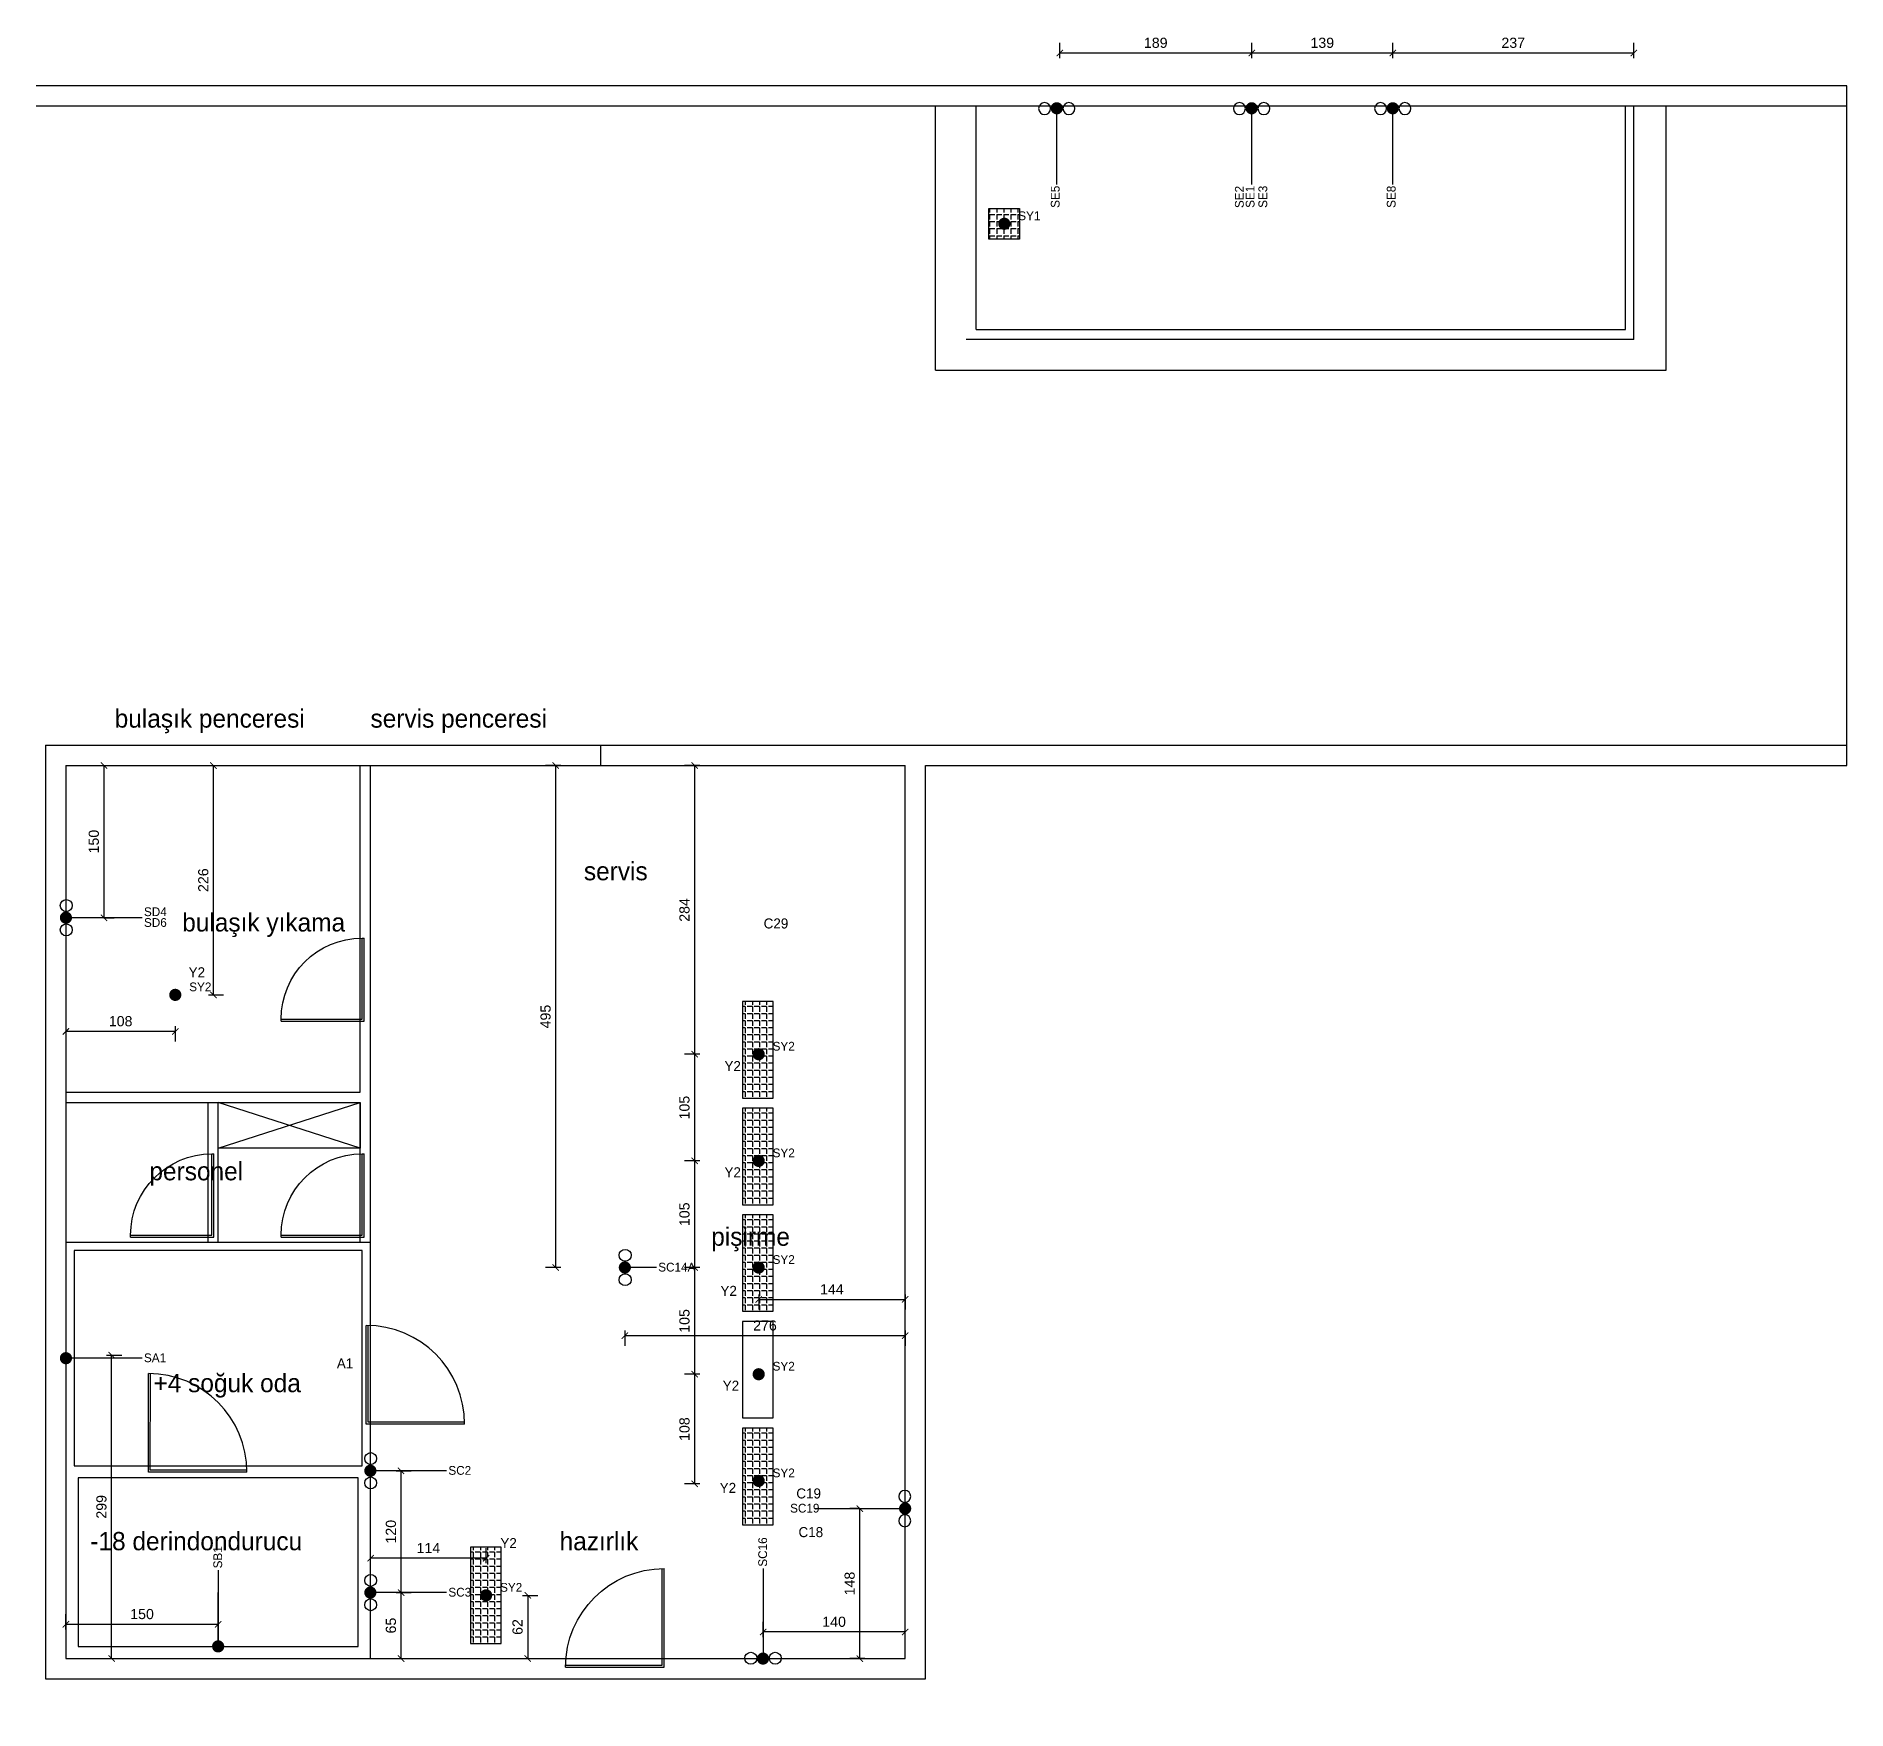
# Model space of a CAD drawing. Header units: centimetres. Extents: x 17223 to 23915, y 3231 to 4899.
# Drawn here: x 22131 to 23915, y 3249 to 4899 of the extents above; entities that cross this region are included whole.
import ezdxf

# ---------------------------------------------------------------- set-up
doc = ezdxf.new("R2010")
doc.units = ezdxf.units.CM
doc.header["$MEASUREMENT"] = 0
doc.linetypes.add('DASHDOT', pattern=[25.4, 12.7, -6.35, 0, -6.35])
for name, color, linetype in [('kapı ABD', 55, 'Continuous'), ('S2000-019 Su Tes İşaretler', 5, 'Continuous'), ('SIH', 4, 'Continuous'), ('SU', 152, 'Continuous'), ('wall', 4, 'Continuous')]:
    doc.layers.add(name, color=color, linetype=linetype)
doc.styles.add('AUTOBAN', font='')
doc.styles.add('TAKSİM', font='GOTHIC.TTF', dxfattribs={"height": 20})
doc.styles.get('AUTOBAN').set_extended_font_data('Helvetica Normal Tr')
doc.dimstyles.new('AUTO_DIM_1-50', dxfattribs={"dimtxt": 10, "dimasz": 6.25, "dimexe": 10, "dimexo": 10, "dimgap": 5, "dimtad": 1, "dimdec": 1, "dimdsep": 46, "dimtxsty": 'AUTOBAN', "dimblk": 'ARCHTICK', "dimcen": 5, "dimclrd": 256, "dimclre": 256, "dimclrt": 256, "dimadec": 0, "dimazin": 0, "dimtfac": 1, "dimtdec": 1, "dimtix": 1, "dimtofl": 0, "dimtmove": 1, "dimatfit": 3, "dimfxl": 1, "dimtolj": 1, "dimtzin": 0, "dimlwd": -1, "dimlwe": -1, "dimarcsym": 0})

msp = doc.modelspace()

# ---------------------------------------------------------------- texts
at = {"style": 'TAKSİM'}
for s, height, p in [('bulaşık penceresi', 18, (22207.94, 4217.23)), ('servis penceresi', 18, (22460.05, 4217.23)), ('servis', 18, (22670.35, 4066.82)), ('bulaşık yıkama', 18, (22274.49, 4016.35)), ('C29', 9.9, (22847.5, 4019.32, 0)), ('Y2', 9.9, (22280.8, 3971.21, 0)), ('Y2', 9.9, (22808.88, 3878.79, 0)), ('personel', 18, (22242.16, 3771.16)), ('Y2', 9.9, (22808.88, 3774.12, 0)), ('pişirme', 18, (22795.82, 3706.66)), ('Y2', 9.9, (22804.9, 3657.26, 0)), ('A1', 9.9, (22426.85, 3585.81, 0)), ('+4 soğuk oda', 18, (22246.2, 3562.39)), ('Y2', 9.9, (22807.15, 3563.8, 0)), ('Y2', 9.9, (22804.16, 3463.14, 0)), ('C19', 9.9, (22879.7, 3457.65, 0)), ('C18', 9.9, (22881.84, 3419.55, 0)), ('-18 derindondurucu', 18, (22183.95, 3406.63)), ('Y2', 9.9, (22588.03, 3408.69, 0)), ('hazırlık', 18, (22646.41, 3406.63))]:
    msp.add_text(s, height=height, dxfattribs=at).set_placement(p)
at = {"layer": 'SU', "style": 'TAKSİM'}
for s, p in [('SE5', (23139.15, 4729.4)), ('SE2', (23320.59, 4729.19)), ('SE1', (23331.2, 4729.4)), ('SE3', (23343.74, 4729.4)), ('SE8', (23470.25, 4729.4)), ('SB1', (22313.83, 3388.77)), ('SC16', (22850.83, 3390.44))]:
    msp.add_text(s, height=8.64, rotation=90, dxfattribs=at).set_placement(p)
for s, p in [('SY1', (23098.42, 4717.27)), ('SD4', (22236.8, 4031.49)), ('SD6', (22236.8, 4020.88)), ('SY2', (22281.4, 3957.46)), ('SY2', (22856.32, 3898.96)), ('SY2', (22856.32, 3793.85)), ('SY2', (22856.32, 3688.75)), ('SC14A', (22743.62, 3681.28)), ('SA1', (22236.8, 3591.96)), ('SY2', (22856.32, 3583.64)), ('SC2', (22536.8, 3480.99)), ('SY2', (22856.32, 3478.53)), ('SC19', (22873.55, 3443.76)), ('SY2', (22587.74, 3365.75)), ('SC3', (22536.8, 3360.96))]:
    msp.add_text(s, height=8.64, dxfattribs=at).set_placement(p)

# ---------------------------------------------------------------- blocks, each defined once
blk = doc.blocks.new('A$C7E7D3E18')
at = {"layer": 'SIH', "linetype": 'Continuous', "const_width": 6}
blk.add_lwpolyline([(3, 6, 1), (9, 6, 1)], format="xyb", close=True, dxfattribs=at)
blk = doc.blocks.new('A$C6E87713E')
at = {"layer": 'S2000-019 Su Tes İşaretler'}
for centre in [(5.9, 6.3), (29.9, 6.3)]:
    blk.add_circle(centre, 5.89, dxfattribs=at)
blk.add_blockref('A$C7E7D3E18', (11.9, 0))
blk = doc.blocks.new('_ArchTick')
at = {"color": 0, "linetype": 'ByBlock', "const_width": 0.15}
blk.add_lwpolyline([(-0.5, -0.5), (0.5, 0.5)], dxfattribs=at)
blk = doc.blocks.new('*D297')
at = {"transparency": 16777216}
for p, q in [((23467.5, 4877), (23467.5, 4892)), ((23704.9, 4877), (23704.9, 4892)), ((23704.9, 4882), (23467.5, 4882))]:
    blk.add_line(p, q, dxfattribs=at)
at = {"layer": 'Defpoints', "color": 0, "transparency": 16777216}
for p in [(23467.5, 4882), (23467.5, 4827.5), (23704.9, 4829.5)]:
    blk.add_point(p, dxfattribs=at)
at = {"transparency": 16777216, "xscale": 6.25, "yscale": 6.25, "zscale": 6.25, "rotation": 180}
blk.add_blockref('_ArchTick', (23467.5, 4882), dxfattribs=at)
at = {"transparency": 16777216, "xscale": 6.25, "yscale": 6.25, "zscale": 6.25}
blk.add_blockref('_ArchTick', (23704.9, 4882), dxfattribs=at)
at = {"transparency": 16777216, "insert": (23586.2, 4892), "char_height": 10, "attachment_point": 5, "style": 'AUTOBAN'}
blk.add_mtext('\\A1;237', dxfattribs=at)
blk = doc.blocks.new('*D298')
at = {"transparency": 16777216}
for p, q in [((23328.5, 4877), (23328.5, 4892)), ((23467.5, 4877), (23467.5, 4892)), ((23467.5, 4882), (23328.5, 4882))]:
    blk.add_line(p, q, dxfattribs=at)
at = {"layer": 'Defpoints', "color": 0, "transparency": 16777216}
for p in [(23328.5, 4882), (23328.5, 4827.5), (23467.5, 4827.5)]:
    blk.add_point(p, dxfattribs=at)
at = {"transparency": 16777216, "xscale": 6.25, "yscale": 6.25, "zscale": 6.25, "rotation": 180}
blk.add_blockref('_ArchTick', (23328.5, 4882), dxfattribs=at)
at = {"transparency": 16777216, "xscale": 6.25, "yscale": 6.25, "zscale": 6.25}
blk.add_blockref('_ArchTick', (23467.5, 4882), dxfattribs=at)
at = {"transparency": 16777216, "insert": (23398, 4892), "char_height": 10, "attachment_point": 5, "style": 'AUTOBAN'}
blk.add_mtext('\\A1;139', dxfattribs=at)
blk = doc.blocks.new('*D299')
at = {"transparency": 16777216}
for p, q in [((23139.4, 4877), (23139.4, 4892)), ((23328.5, 4877), (23328.5, 4892)), ((23328.5, 4882), (23139.4, 4882))]:
    blk.add_line(p, q, dxfattribs=at)
at = {"layer": 'Defpoints', "color": 0, "transparency": 16777216}
for p in [(23139.4, 4882), (23139.4, 4827.5), (23328.5, 4827.5)]:
    blk.add_point(p, dxfattribs=at)
at = {"transparency": 16777216, "xscale": 6.25, "yscale": 6.25, "zscale": 6.25, "rotation": 180}
blk.add_blockref('_ArchTick', (23139.4, 4882), dxfattribs=at)
at = {"transparency": 16777216, "xscale": 6.25, "yscale": 6.25, "zscale": 6.25}
blk.add_blockref('_ArchTick', (23328.5, 4882), dxfattribs=at)
at = {"transparency": 16777216, "insert": (23233.9, 4892), "char_height": 10, "attachment_point": 5, "style": 'AUTOBAN'}
blk.add_mtext('\\A1;189', dxfattribs=at)
blk = doc.blocks.new('ertye')
at = {"color": 7}
for points in [[(5346.8, 6525.2), (5429.2, 6477.7), (5381.6, 6395.3)], [(5347.8, 6526.9), (5431.8, 6478.4), (5383.3, 6394.3)]]:
    blk.add_lwpolyline(points, dxfattribs=at)
blk.add_arc((5431.8, 6478.4), 97.1, 150, 240, dxfattribs=at)
blk = doc.blocks.new('wery5y')
blk.add_line((4066.8, 1057.7), (4067.5, 1059.5))
at = {"layer": 'kapı ABD', "color": 7}
for points in [[(3990.2, 1086.8), (4019.2, 1163.4)], [(4067.5, 1059.5), (3992.7, 1087.9), (4021.1, 1162.7)], [(4021.1, 1162.7), (4019.2, 1163.4)], [(4066.8, 1057.7), (3990.2, 1086.8)]]:
    blk.add_lwpolyline(points, dxfattribs=at)
blk.add_arc((3992.7, 1087.9), 80, 339.2123, 69.2123, dxfattribs=at)
blk = doc.blocks.new('*D322')
at = {"transparency": 16777216}
for p, q in [((22192.4, 4179.9), (22207.4, 4179.9)), ((22197.4, 4179.9), (22197.4, 4029.9)), ((22197.4, 4029.9), (22207.4, 4029.9))]:
    blk.add_line(p, q, dxfattribs=at)
at = {"layer": 'Defpoints', "color": 0, "transparency": 16777216}
for p in [(22159.9, 4179.9), (22197.4, 4029.9), (22197.4, 4029.9)]:
    blk.add_point(p, dxfattribs=at)
at = {"transparency": 16777216, "xscale": 6.25, "yscale": 6.25, "zscale": 6.25}
for p, rotation in [((22197.4, 4179.9), 90), ((22197.4, 4029.9), 270)]:
    blk.add_blockref('_ArchTick', p, dxfattribs=dict(at, rotation=rotation))
at = {"transparency": 16777216, "insert": (22187.4, 4104.9), "char_height": 10, "attachment_point": 5, "rotation": 90, "style": 'AUTOBAN'}
blk.add_mtext('\\A1;150', dxfattribs=at)
blk = doc.blocks.new('*D323')
at = {"transparency": 16777216}
for p, q in [((22199.9, 3598.9), (22214.9, 3598.9)), ((22204.9, 3299.9), (22204.9, 3598.9)), ((22199.9, 3299.9), (22214.9, 3299.9))]:
    blk.add_line(p, q, dxfattribs=at)
at = {"layer": 'Defpoints', "color": 0, "transparency": 16777216}
for p in [(22159.9, 3598.9), (22204.9, 3598.9), (22159.9, 3299.9)]:
    blk.add_point(p, dxfattribs=at)
at = {"transparency": 16777216, "xscale": 6.25, "yscale": 6.25, "zscale": 6.25}
for p, rotation in [((22204.9, 3598.9), 90), ((22204.9, 3299.9), 270)]:
    blk.add_blockref('_ArchTick', p, dxfattribs=dict(at, rotation=rotation))
at = {"transparency": 16777216, "insert": (22194.9, 3449.4), "char_height": 10, "attachment_point": 5, "rotation": 90, "style": 'AUTOBAN'}
blk.add_mtext('\\A1;299', dxfattribs=at)
blk = doc.blocks.new('*D324')
at = {"transparency": 16777216}
for p, q in [((22159.9, 3328.7), (22159.9, 3343.7)), ((22309.9, 3328.7), (22309.9, 3343.7)), ((22159.9, 3333.7), (22309.9, 3333.7))]:
    blk.add_line(p, q, dxfattribs=at)
at = {"layer": 'Defpoints', "color": 0, "transparency": 16777216}
for p in [(22309.9, 3333.7), (22309.9, 3308.9), (22159.9, 3299.9)]:
    blk.add_point(p, dxfattribs=at)
at = {"transparency": 16777216, "xscale": 6.25, "yscale": 6.25, "zscale": 6.25, "rotation": 180}
blk.add_blockref('_ArchTick', (22159.9, 3333.7), dxfattribs=at)
at = {"transparency": 16777216, "xscale": 6.25, "yscale": 6.25, "zscale": 6.25}
blk.add_blockref('_ArchTick', (22309.9, 3333.7), dxfattribs=at)
at = {"transparency": 16777216, "insert": (22234.9, 3343.7), "char_height": 10, "attachment_point": 5, "style": 'AUTOBAN'}
blk.add_mtext('\\A1;150', dxfattribs=at)
blk = doc.blocks.new('*D325')
at = {"transparency": 16777216}
for p, q in [((22485.2, 3364.9), (22500.2, 3364.9)), ((22490.2, 3299.9), (22490.2, 3364.9)), ((22485.2, 3299.9), (22500.2, 3299.9))]:
    blk.add_line(p, q, dxfattribs=at)
at = {"layer": 'Defpoints', "color": 0, "transparency": 16777216}
for p in [(22462.9, 3364.9), (22490.2, 3364.9), (22459.9, 3299.9)]:
    blk.add_point(p, dxfattribs=at)
at = {"transparency": 16777216, "xscale": 6.25, "yscale": 6.25, "zscale": 6.25}
for p, rotation in [((22490.2, 3364.9), 90), ((22490.2, 3299.9), 270)]:
    blk.add_blockref('_ArchTick', p, dxfattribs=dict(at, rotation=rotation))
at = {"transparency": 16777216, "insert": (22480.2, 3332.4), "char_height": 10, "attachment_point": 5, "rotation": 90, "style": 'AUTOBAN'}
blk.add_mtext('\\A1;65', dxfattribs=at)
blk = doc.blocks.new('*D326')
at = {"transparency": 16777216}
for p, q in [((22610, 3362.2), (22625, 3362.2)), ((22615, 3362.2), (22615, 3299.9)), ((22610, 3299.9), (22625, 3299.9))]:
    blk.add_line(p, q, dxfattribs=at)
at = {"layer": 'Defpoints', "color": 0, "transparency": 16777216}
for p in [(22574, 3362.2), (22574, 3299.9), (22615, 3299.9)]:
    blk.add_point(p, dxfattribs=at)
at = {"transparency": 16777216, "xscale": 6.25, "yscale": 6.25, "zscale": 6.25}
for p, rotation in [((22615, 3362.2), 90), ((22615, 3299.9), 270)]:
    blk.add_blockref('_ArchTick', p, dxfattribs=dict(at, rotation=rotation))
at = {"transparency": 16777216, "insert": (22605, 3331), "char_height": 10, "attachment_point": 5, "rotation": 90, "style": 'AUTOBAN'}
blk.add_mtext('\\A1;62', dxfattribs=at)
blk = doc.blocks.new('*D327')
at = {"transparency": 16777216}
for p, q in [((22460.2, 3393.8), (22460.2, 3408.8)), ((22574, 3393.8), (22574, 3408.8)), ((22574, 3398.8), (22460.2, 3398.8))]:
    blk.add_line(p, q, dxfattribs=at)
at = {"layer": 'Defpoints', "color": 0, "transparency": 16777216}
for p in [(22460.2, 3398.8), (22460.2, 3382.8), (22574, 3365.2)]:
    blk.add_point(p, dxfattribs=at)
at = {"transparency": 16777216, "xscale": 6.25, "yscale": 6.25, "zscale": 6.25, "rotation": 180}
blk.add_blockref('_ArchTick', (22460.2, 3398.8), dxfattribs=at)
at = {"transparency": 16777216, "xscale": 6.25, "yscale": 6.25, "zscale": 6.25}
blk.add_blockref('_ArchTick', (22574, 3398.8), dxfattribs=at)
at = {"transparency": 16777216, "insert": (22517.1, 3408.8), "char_height": 10, "attachment_point": 5, "style": 'AUTOBAN'}
blk.add_mtext('\\A1;114', dxfattribs=at)
blk = doc.blocks.new('*D328')
at = {"transparency": 16777216}
for p, q in [((22485.2, 3484.9), (22500.2, 3484.9)), ((22490.2, 3364.9), (22490.2, 3484.9)), ((22485.2, 3364.9), (22500.2, 3364.9))]:
    blk.add_line(p, q, dxfattribs=at)
at = {"layer": 'Defpoints', "color": 0, "transparency": 16777216}
for p in [(22459.9, 3484.9), (22490.2, 3484.9), (22462.9, 3364.9)]:
    blk.add_point(p, dxfattribs=at)
at = {"transparency": 16777216, "xscale": 6.25, "yscale": 6.25, "zscale": 6.25}
for p, rotation in [((22490.2, 3484.9), 90), ((22490.2, 3364.9), 270)]:
    blk.add_blockref('_ArchTick', p, dxfattribs=dict(at, rotation=rotation))
at = {"transparency": 16777216, "insert": (22480.2, 3424.9), "char_height": 10, "attachment_point": 5, "rotation": 90, "style": 'AUTOBAN'}
blk.add_mtext('\\A1;120', dxfattribs=at)
blk = doc.blocks.new('*D329')
at = {"transparency": 16777216}
for p, q in [((22159.9, 3922.9), (22159.9, 3907.9)), ((22267.7, 3917.9), (22159.9, 3917.9)), ((22267.7, 3922.9), (22267.7, 3907.9))]:
    blk.add_line(p, q, dxfattribs=at)
at = {"layer": 'Defpoints', "color": 0, "transparency": 16777216}
for p in [(22159.9, 3953.9), (22267.7, 3953.9), (22159.9, 3917.9)]:
    blk.add_point(p, dxfattribs=at)
at = {"transparency": 16777216, "xscale": 6.25, "yscale": 6.25, "zscale": 6.25, "rotation": 180}
blk.add_blockref('_ArchTick', (22159.9, 3917.9), dxfattribs=at)
at = {"transparency": 16777216, "xscale": 6.25, "yscale": 6.25, "zscale": 6.25}
blk.add_blockref('_ArchTick', (22267.7, 3917.9), dxfattribs=at)
at = {"transparency": 16777216, "insert": (22213.8, 3927.9), "char_height": 10, "attachment_point": 5, "style": 'AUTOBAN'}
blk.add_mtext('\\A1;108', dxfattribs=at)
blk = doc.blocks.new('*D330')
at = {"transparency": 16777216}
for p, q in [((22300.3, 4179.9), (22315.3, 4179.9)), ((22305.3, 3953.9), (22305.3, 4179.9)), ((22300.3, 3953.9), (22315.3, 3953.9))]:
    blk.add_line(p, q, dxfattribs=at)
at = {"layer": 'Defpoints', "color": 0, "transparency": 16777216}
for p in [(22267.7, 4179.9), (22305.3, 4179.9), (22267.7, 3953.9)]:
    blk.add_point(p, dxfattribs=at)
at = {"transparency": 16777216, "xscale": 6.25, "yscale": 6.25, "zscale": 6.25}
for p, rotation in [((22305.3, 4179.9), 90), ((22305.3, 3953.9), 270)]:
    blk.add_blockref('_ArchTick', p, dxfattribs=dict(at, rotation=rotation))
at = {"transparency": 16777216, "insert": (22295.3, 4066.9), "char_height": 10, "attachment_point": 5, "rotation": 90, "style": 'AUTOBAN'}
blk.add_mtext('\\A1;226', dxfattribs=at)
blk = doc.blocks.new('*D331')
at = {"transparency": 16777216}
for p, q in [((22710.7, 3623.1), (22710.7, 3608.1)), ((22986.9, 3623.1), (22986.9, 3608.1)), ((22710.7, 3618.1), (22986.9, 3618.1))]:
    blk.add_line(p, q, dxfattribs=at)
at = {"layer": 'Defpoints', "color": 0, "transparency": 16777216}
for p in [(22710.7, 3682.2), (22986.9, 3682.2), (22986.9, 3618.1)]:
    blk.add_point(p, dxfattribs=at)
at = {"transparency": 16777216, "xscale": 6.25, "yscale": 6.25, "zscale": 6.25, "rotation": 180}
blk.add_blockref('_ArchTick', (22710.7, 3618.1), dxfattribs=at)
at = {"transparency": 16777216, "xscale": 6.25, "yscale": 6.25, "zscale": 6.25}
blk.add_blockref('_ArchTick', (22986.9, 3618.1), dxfattribs=at)
at = {"transparency": 16777216, "insert": (22848.8, 3628.1), "char_height": 10, "attachment_point": 5, "style": 'AUTOBAN'}
blk.add_mtext('\\A1;276', dxfattribs=at)
blk = doc.blocks.new('*D332')
at = {"transparency": 16777216}
for p, q in [((22647.6, 4179.9), (22632.6, 4179.9)), ((22642.6, 3685.2), (22642.6, 4179.9)), ((22647.6, 3685.2), (22632.6, 3685.2))]:
    blk.add_line(p, q, dxfattribs=at)
at = {"layer": 'Defpoints', "color": 0, "transparency": 16777216}
for p in [(22642.6, 4179.9), (22710.7, 4179.9), (22710.7, 3685.2)]:
    blk.add_point(p, dxfattribs=at)
at = {"transparency": 16777216, "xscale": 6.25, "yscale": 6.25, "zscale": 6.25}
for p, rotation in [((22642.6, 4179.9), 90), ((22642.6, 3685.2), 270)]:
    blk.add_blockref('_ArchTick', p, dxfattribs=dict(at, rotation=rotation))
at = {"transparency": 16777216, "insert": (22632.6, 3932.5), "char_height": 10, "attachment_point": 5, "rotation": 90, "style": 'AUTOBAN'}
blk.add_mtext('\\A1;495', dxfattribs=at)
blk = doc.blocks.new('*D333')
at = {"transparency": 16777216}
for p, q in [((22784.5, 4179.9), (22769.5, 4179.9)), ((22779.5, 4179.9), (22779.5, 3895.4)), ((22784.5, 3895.4), (22769.5, 3895.4))]:
    blk.add_line(p, q, dxfattribs=at)
at = {"layer": 'Defpoints', "color": 0, "transparency": 16777216}
for p in [(22986.9, 4179.9), (22779.5, 3895.4), (22842.6, 3895.4)]:
    blk.add_point(p, dxfattribs=at)
at = {"transparency": 16777216, "xscale": 6.25, "yscale": 6.25, "zscale": 6.25}
for p, rotation in [((22779.5, 4179.9), 90), ((22779.5, 3895.4), 270)]:
    blk.add_blockref('_ArchTick', p, dxfattribs=dict(at, rotation=rotation))
at = {"transparency": 16777216, "insert": (22769.5, 4037.6), "char_height": 10, "attachment_point": 5, "rotation": 90, "style": 'AUTOBAN'}
blk.add_mtext('\\A1;284', dxfattribs=at)
blk = doc.blocks.new('*D334')
at = {"transparency": 16777216}
for p, q in [((22784.5, 3895.4), (22769.5, 3895.4)), ((22779.5, 3895.4), (22779.5, 3790.3)), ((22784.5, 3790.3), (22769.5, 3790.3))]:
    blk.add_line(p, q, dxfattribs=at)
at = {"layer": 'Defpoints', "color": 0, "transparency": 16777216}
for p in [(22842.6, 3895.4), (22779.5, 3790.3), (22842.6, 3790.3)]:
    blk.add_point(p, dxfattribs=at)
at = {"transparency": 16777216, "xscale": 6.25, "yscale": 6.25, "zscale": 6.25}
for p, rotation in [((22779.5, 3895.4), 90), ((22779.5, 3790.3), 270)]:
    blk.add_blockref('_ArchTick', p, dxfattribs=dict(at, rotation=rotation))
at = {"transparency": 16777216, "insert": (22769.5, 3842.8), "char_height": 10, "attachment_point": 5, "rotation": 90, "style": 'AUTOBAN'}
blk.add_mtext('\\A1;105', dxfattribs=at)
blk = doc.blocks.new('*D335')
at = {"transparency": 16777216}
for p, q in [((22784.5, 3790.3), (22769.5, 3790.3)), ((22779.5, 3790.3), (22779.5, 3685.2)), ((22784.5, 3685.2), (22769.5, 3685.2))]:
    blk.add_line(p, q, dxfattribs=at)
at = {"layer": 'Defpoints', "color": 0, "transparency": 16777216}
for p in [(22842.6, 3790.3), (22779.5, 3685.2), (22839.6, 3685.2)]:
    blk.add_point(p, dxfattribs=at)
at = {"transparency": 16777216, "xscale": 6.25, "yscale": 6.25, "zscale": 6.25}
for p, rotation in [((22779.5, 3790.3), 90), ((22779.5, 3685.2), 270)]:
    blk.add_blockref('_ArchTick', p, dxfattribs=dict(at, rotation=rotation))
at = {"transparency": 16777216, "insert": (22769.5, 3737.7), "char_height": 10, "attachment_point": 5, "rotation": 90, "style": 'AUTOBAN'}
blk.add_mtext('\\A1;105', dxfattribs=at)
blk = doc.blocks.new('*D336')
at = {"transparency": 16777216}
for p, q in [((22784.5, 3685.2), (22769.5, 3685.2)), ((22779.5, 3685.2), (22779.5, 3580.1)), ((22784.5, 3580.1), (22769.5, 3580.1))]:
    blk.add_line(p, q, dxfattribs=at)
at = {"layer": 'Defpoints', "color": 0, "transparency": 16777216}
for p in [(22839.6, 3685.2), (22779.5, 3580.1), (22842.6, 3580.1)]:
    blk.add_point(p, dxfattribs=at)
at = {"transparency": 16777216, "xscale": 6.25, "yscale": 6.25, "zscale": 6.25}
for p, rotation in [((22779.5, 3685.2), 90), ((22779.5, 3580.1), 270)]:
    blk.add_blockref('_ArchTick', p, dxfattribs=dict(at, rotation=rotation))
at = {"transparency": 16777216, "insert": (22769.5, 3632.6), "char_height": 10, "attachment_point": 5, "rotation": 90, "style": 'AUTOBAN'}
blk.add_mtext('\\A1;105', dxfattribs=at)
blk = doc.blocks.new('*D337')
at = {"transparency": 16777216}
for p, q in [((22784.5, 3580.1), (22769.5, 3580.1)), ((22779.5, 3580.1), (22779.5, 3472)), ((22784.5, 3472), (22769.5, 3472))]:
    blk.add_line(p, q, dxfattribs=at)
at = {"layer": 'Defpoints', "color": 0, "transparency": 16777216}
for p in [(22842.6, 3580.1), (22779.5, 3472), (22842.6, 3472)]:
    blk.add_point(p, dxfattribs=at)
at = {"transparency": 16777216, "xscale": 6.25, "yscale": 6.25, "zscale": 6.25}
for p, rotation in [((22779.5, 3580.1), 90), ((22779.5, 3472), 270)]:
    blk.add_blockref('_ArchTick', p, dxfattribs=dict(at, rotation=rotation))
at = {"transparency": 16777216, "insert": (22769.5, 3526), "char_height": 10, "attachment_point": 5, "rotation": 90, "style": 'AUTOBAN'}
blk.add_mtext('\\A1;108', dxfattribs=at)
blk = doc.blocks.new('*D338')
at = {"transparency": 16777216}
for p, q in [((22842.6, 3658.8), (22842.6, 3643.8)), ((22986.9, 3658.8), (22986.9, 3643.8)), ((22842.6, 3653.8), (22986.9, 3653.8))]:
    blk.add_line(p, q, dxfattribs=at)
at = {"layer": 'Defpoints', "color": 0, "transparency": 16777216}
for p in [(22842.6, 3682.2), (22986.9, 3682.2), (22986.9, 3653.8)]:
    blk.add_point(p, dxfattribs=at)
at = {"transparency": 16777216, "xscale": 6.25, "yscale": 6.25, "zscale": 6.25, "rotation": 180}
blk.add_blockref('_ArchTick', (22842.6, 3653.8), dxfattribs=at)
at = {"transparency": 16777216, "xscale": 6.25, "yscale": 6.25, "zscale": 6.25}
blk.add_blockref('_ArchTick', (22986.9, 3653.8), dxfattribs=at)
at = {"transparency": 16777216, "insert": (22914.7, 3663.8), "char_height": 10, "attachment_point": 5, "style": 'AUTOBAN'}
blk.add_mtext('\\A1;144', dxfattribs=at)
blk = doc.blocks.new('*D339')
at = {"transparency": 16777216}
for p, q in [((22942.3, 3447.7), (22932.3, 3447.7)), ((22942.3, 3299.9), (22942.3, 3447.7)), ((22947.3, 3299.9), (22932.3, 3299.9))]:
    blk.add_line(p, q, dxfattribs=at)
at = {"layer": 'Defpoints', "color": 0, "transparency": 16777216}
for p in [(22942.3, 3447.7), (22942.6, 3447.7), (22986.9, 3299.9)]:
    blk.add_point(p, dxfattribs=at)
at = {"transparency": 16777216, "xscale": 6.25, "yscale": 6.25, "zscale": 6.25}
for p, rotation in [((22942.3, 3447.7), 90), ((22942.3, 3299.9), 270)]:
    blk.add_blockref('_ArchTick', p, dxfattribs=dict(at, rotation=rotation))
at = {"transparency": 16777216, "insert": (22932.3, 3373.8), "char_height": 10, "attachment_point": 5, "rotation": 90, "style": 'AUTOBAN'}
blk.add_mtext('\\A1;148', dxfattribs=at)
blk = doc.blocks.new('*D340')
at = {"transparency": 16777216}
for p, q in [((22846.9, 3321.1), (22846.9, 3336.1)), ((22986.9, 3326.1), (22846.9, 3326.1)), ((22986.9, 3321.1), (22986.9, 3336.1))]:
    blk.add_line(p, q, dxfattribs=at)
at = {"layer": 'Defpoints', "color": 0, "transparency": 16777216}
for p in [(22846.9, 3326.1), (22846.9, 3299.9), (22986.9, 3299.9)]:
    blk.add_point(p, dxfattribs=at)
at = {"transparency": 16777216, "xscale": 6.25, "yscale": 6.25, "zscale": 6.25, "rotation": 180}
blk.add_blockref('_ArchTick', (22846.9, 3326.1), dxfattribs=at)
at = {"transparency": 16777216, "xscale": 6.25, "yscale": 6.25, "zscale": 6.25}
blk.add_blockref('_ArchTick', (22986.9, 3326.1), dxfattribs=at)
at = {"transparency": 16777216, "insert": (22916.9, 3336.1), "char_height": 10, "attachment_point": 5, "style": 'AUTOBAN'}
blk.add_mtext('\\A1;140', dxfattribs=at)

# ---------------------------------------------------------------- dimensions: what is measured, and where the dimension line sits
for base, p1, p2, picture, middle in [((23139.42, 4881.98), (23328.46, 4827.53), (23139.42, 4827.53), '*D299', (23233.94, 4891.98)), ((23328.46, 4881.98), (23467.51, 4827.53), (23328.46, 4827.53), '*D298', (23397.99, 4891.98)), ((23467.51, 4881.98), (23704.91, 4829.53), (23467.51, 4827.53), '*D297', (23586.21, 4891.98)), ((22159.91, 3917.95), (22267.66, 3953.9), (22159.91, 3953.9), '*D329', (22213.78, 3927.95)), ((22986.91, 3618.05), (22710.71, 3682.2), (22986.91, 3682.2), '*D331', (22848.81, 3628.05)), ((22986.91, 3653.78), (22842.58, 3682.18), (22986.91, 3682.18), '*D338', (22914.74, 3663.78)), ((22460.21, 3398.77), (22574, 3365.19), (22460.21, 3382.83), '*D327', (22517.11, 3408.77)), ((22309.91, 3333.7), (22159.91, 3299.88), (22309.91, 3308.88), '*D324', (22234.91, 3343.7)), ((22846.91, 3326.12), (22986.91, 3299.88), (22846.91, 3299.88), '*D340', (22916.91, 3336.12))]:
    dim = msp.add_linear_dim(base=base, p1=p1, p2=p2, dimstyle='AUTO_DIM_1-50', override={"dimdec": 0, "dimtdec": 0, "dimfxl": 5, "dimfxlon": 1})
    dim.commit()
    dim.dimension.update_dxf_attribs({"geometry": picture, "text_midpoint": middle})
for base, p1, p2, picture, middle in [((22197.43, 4029.88), (22159.91, 4179.88), (22197.43, 4029.88), '*D322', (22187.43, 4104.88)), ((22305.26, 4179.88), (22267.66, 3953.9), (22267.66, 4179.88), '*D330', (22295.26, 4066.89)), ((22642.58, 4179.88), (22710.71, 3685.2), (22710.71, 4179.88), '*D332', (22632.58, 3932.54)), ((22779.48, 3895.39), (22986.91, 4179.88), (22842.58, 3895.39), '*D333', (22769.48, 4037.64)), ((22779.48, 3790.29), (22842.58, 3895.39), (22842.58, 3790.29), '*D334', (22769.48, 3842.84)), ((22779.48, 3685.18), (22842.58, 3790.29), (22839.58, 3685.18), '*D335', (22769.48, 3737.73)), ((22779.48, 3580.07), (22839.58, 3685.18), (22842.58, 3580.07), '*D336', (22769.48, 3632.63)), ((22204.85, 3598.88), (22159.91, 3299.88), (22159.91, 3598.88), '*D323', (22194.85, 3449.38)), ((22779.48, 3471.97), (22842.58, 3580.07), (22842.58, 3471.97), '*D337', (22769.48, 3526.02)), ((22490.23, 3484.91), (22462.91, 3364.88), (22459.91, 3484.91), '*D328', (22480.23, 3424.9)), ((22942.32, 3447.68), (22986.91, 3299.88), (22942.55, 3447.68), '*D339', (22932.32, 3373.78)), ((22490.23, 3364.88), (22459.91, 3299.88), (22462.91, 3364.88), '*D325', (22480.23, 3332.38)), ((22614.99, 3299.88), (22574, 3362.19), (22574, 3299.88), '*D326', (22604.99, 3331.04))]:
    dim = msp.add_linear_dim(base=base, p1=p1, p2=p2, angle=90, dimstyle='AUTO_DIM_1-50', override={"dimdec": 0, "dimtdec": 0, "dimfxl": 5, "dimfxlon": 1})
    dim.commit()
    dim.dimension.update_dxf_attribs({"geometry": picture, "text_midpoint": middle})

# ---------------------------------------------------------------- hatches: boundary and pattern name
h = msp.add_hatch()
h.set_pattern_fill('ANGLE', color=256, angle=180)
h.set_pattern_definition([(360, (14911.681, 7440.1146), (-9e-16, -6.985), [5.08, -1.905]), (270, (14911.681, 7440.1146), (-6.985, 4e-16), [5.08, -1.905])])
h.paths.add_polyline_path([(23099.54, 4698.63), (23069.54, 4698.63), (23069.54, 4728.63), (23099.54, 4728.63)])
h = msp.add_hatch()
h.set_pattern_fill('ANGLE', color=256, angle=180)
h.set_pattern_definition([(180, (25155.395, 9481.414), (-9e-16, -6.985), [5.08, -1.905]), (270, (25155.395, 9481.414), (6.985, -1e-15), [5.08, -1.905])])
h.paths.add_polyline_path([(22826.71, 3852.27), (22856.71, 3852.27), (22856.71, 3947.27), (22826.71, 3947.27)])
h = msp.add_hatch()
h.set_pattern_fill('ANGLE', color=256, angle=180)
h.set_pattern_definition([(180, (25155.395, 9376.307), (-9e-16, -6.985), [5.08, -1.905]), (270, (25155.395, 9376.307), (6.985, -1e-15), [5.08, -1.905])])
h.paths.add_polyline_path([(22826.71, 3747.16), (22856.71, 3747.16), (22856.71, 3842.16), (22826.71, 3842.16)])
h = msp.add_hatch()
h.set_pattern_fill('ANGLE', color=256, angle=180)
h.set_pattern_definition([(180, (25155.395, 9271.201), (-9e-16, -6.985), [5.08, -1.905]), (270, (25155.395, 9271.201), (6.985, -1e-15), [5.08, -1.905])])
h.paths.add_polyline_path([(22826.71, 3642.06), (22856.71, 3642.06), (22856.71, 3737.06), (22826.71, 3737.06)])
h = msp.add_hatch()
h.set_pattern_fill('ANGLE', color=256, angle=180)
h.set_pattern_definition([(180, (25155.395, 9060.988), (-9e-16, -6.985), [5.08, -1.905]), (270, (25155.395, 9060.988), (6.985, -1e-15), [5.08, -1.905])])
h.paths.add_polyline_path([(22826.71, 3431.84), (22856.71, 3431.84), (22856.71, 3526.84), (22826.71, 3526.84)])
h = msp.add_hatch()
h.set_pattern_fill('ANGLE', color=256, angle=180)
h.set_pattern_definition([(180, (24887.373, 8943.849), (-9e-16, -6.985), [5.08, -1.905]), (270, (24887.373, 8943.849), (6.985, -1e-15), [5.08, -1.905])])
h.paths.add_polyline_path([(22558.69, 3314.7), (22588.69, 3314.7), (22588.69, 3409.7), (22558.69, 3409.7)])

# ---------------------------------------------------------------- linework, layer by layer
for p, q in [((23914.91, 4849.53), (22130.61, 4849.53)), ((23914.91, 4179.88), (23914.91, 4849.53)), ((23914.91, 4829.53), (22130.61, 4829.53)), ((23704.91, 4599.53), (23704.91, 4829.53)), ((23704.91, 4599.53), (23046.91, 4599.53)), ((22139.91, 4199.88), (23914.91, 4199.88)), ((22139.91, 4199.88), (22139.91, 3279.88)), ((22686.91, 4179.88), (22686.91, 4199.88)), ((22159.91, 4179.88), (22159.91, 3299.88)), ((22159.91, 4179.88), (22986.91, 4179.88)), ((22449.91, 3857.88), (22449.91, 4179.88)), ((22459.91, 3709.88), (22459.91, 4179.88)), ((22986.91, 3299.88), (22986.91, 4179.88)), ((23006.91, 4179.88), (23914.91, 4179.88)), ((23006.91, 3279.88), (23006.91, 4179.88)), ((22159.91, 3857.88), (22449.91, 3857.88)), ((22159.91, 3847.88), (22449.91, 3847.88)), ((22299.91, 3709.88), (22299.91, 3847.88)), ((22309.91, 3709.88), (22309.91, 3847.88)), ((22309.91, 3802.88), (22449.91, 3847.88)), ((22449.91, 3802.88), (22309.91, 3847.88)), ((22449.91, 3709.88), (22449.91, 3847.88)), ((22459.91, 3709.88), (22159.91, 3709.88)), ((22159.91, 3709.88), (22159.91, 3299.88)), ((22451.91, 3701.88), (22167.91, 3701.88)), ((22167.91, 3701.88), (22167.91, 3489.88)), ((22451.91, 3489.88), (22451.91, 3701.88)), ((22459.91, 3299.88), (22459.91, 3709.88)), ((22167.91, 3489.88), (22451.91, 3489.88)), ((22309.91, 3311.88), (22309.91, 3364.88)), ((22172.91, 3311.88), (22309.91, 3311.88)), ((22159.91, 3299.88), (22986.91, 3299.88)), ((22159.91, 3299.88), (22459.91, 3299.88)), ((22139.91, 3279.88), (23006.91, 3279.88))]:
    msp.add_line(p, q)
at = {"color": 3}
for p, q in [((23016.91, 4569.53), (23016.91, 4829.53)), ((23056.91, 4609.53), (23056.91, 4829.53)), ((23696.91, 4609.53), (23696.91, 4829.53)), ((23736.91, 4569.53), (23736.91, 4829.53)), ((23056.91, 4609.53), (23696.91, 4609.53)), ((23016.91, 4569.53), (23736.91, 4569.53))]:
    msp.add_line(p, q, dxfattribs=at)
for points in [[(23069.54, 4728.63), (23099.54, 4728.63), (23099.54, 4698.63), (23069.54, 4698.63)], [(22856.71, 3947.27), (22826.71, 3947.27), (22826.71, 3852.27), (22856.71, 3852.27)], [(22309.91, 3847.88), (22449.91, 3847.88), (22449.91, 3802.88), (22309.91, 3802.88)], [(22856.71, 3842.16), (22826.71, 3842.16), (22826.71, 3747.16), (22856.71, 3747.16)], [(22856.71, 3737.06), (22826.71, 3737.06), (22826.71, 3642.06), (22856.71, 3642.06)], [(22856.71, 3631.95), (22826.71, 3631.95), (22826.71, 3536.95), (22856.71, 3536.95)], [(22856.71, 3526.84), (22826.71, 3526.84), (22826.71, 3431.84), (22856.71, 3431.84)], [(22171.91, 3311.88), (22447.91, 3311.88), (22447.91, 3477.88), (22171.91, 3477.88)], [(22588.69, 3409.7), (22558.69, 3409.7), (22558.69, 3314.7), (22588.69, 3314.7)]]:
    msp.add_lwpolyline(points, close=True)
at = {"layer": 'SU'}
for p, q in [((23136.42, 4752.48), (23136.42, 4827.53)), ((23328.46, 4752.48), (23328.46, 4827.53)), ((23467.51, 4752.48), (23467.51, 4827.53)), ((22234.95, 4029.88), (22159.91, 4029.88)), ((22741.77, 3685.2), (22710.71, 3685.2)), ((22234.95, 3595.88), (22159.91, 3595.88)), ((22534.95, 3484.91), (22459.91, 3484.91)), ((22898.19, 3447.68), (22986.91, 3447.68)), ((22309.91, 3386.93), (22309.91, 3311.88)), ((22846.91, 3388.59), (22846.91, 3299.88)), ((22534.95, 3364.88), (22459.91, 3364.88))]:
    msp.add_line(p, q, dxfattribs=at)

# ---------------------------------------------------------------- block references
at = {"extrusion": (0, 0, -1), "zscale": -1, "rotation": 180}
for p in [(-23078.67, 4719.71), (-22261.66, 3959.9), (-22836.58, 3901.39), (-22836.58, 3796.29), (-22836.58, 3691.18), (-22836.58, 3586.07), (-22836.58, 3480.97), (-22568, 3368.19)]:
    msp.add_blockref('A$C7E7D3E18', p, dxfattribs=at)
at = {"xscale": -1, "rotation": 339.2123458336271}
for p in [(25798.6, 1495.72), (25650.29, 1283.09), (25798.6, 1283.09)]:
    msp.add_blockref('wery5y', p, dxfattribs=at)
at = {"rotation": 270}
msp.add_blockref('A$C7E7D3E18', (22153.91, 3601.88), dxfattribs=at)
msp.add_blockref('A$C7E7D3E18', (22303.91, 3305.88))
at = {"layer": 'kapı ABD', "rotation": 209.9999999995886}
for p in [(23920.59, 11857.39), (23706.03, 11809.98), (23706.03, 11809.98)]:
    msp.add_blockref('ertye', p, dxfattribs=at)
at = {"layer": 'kapı ABD', "xscale": -1, "rotation": 150.0000000004115}
msp.add_blockref('ertye', (21284.49, 11617.83), dxfattribs=at)
msp.add_blockref('ertye', (21284.49, 11617.83), dxfattribs=at)
at = {"layer": 'wall', "color": 0, "linetype": 'DASHDOT', "xscale": -1}
for p, rotation in [((23118.47, 4833.53), 180), ((23310.52, 4833.53), 180), ((23449.56, 4833.53), 180), ((22992.91, 3465.63), 90)]:
    msp.add_blockref('A$C6E87713E', p, dxfattribs=dict(at, rotation=rotation))
at = {"layer": 'wall', "color": 0, "linetype": 'DASHDOT', "rotation": 270}
for p in [(22153.91, 4047.83), (22704.71, 3703.15), (22453.91, 3502.86), (22453.91, 3382.83)]:
    msp.add_blockref('A$C6E87713E', p, dxfattribs=at)
at = {"layer": 'wall', "color": 0, "linetype": 'DASHDOT'}
msp.add_blockref('A$C6E87713E', (22828.96, 3293.88), dxfattribs=at)

msp.set_redraw_order([(e.dxf.handle, doc.entitydb.next_handle()) for e in msp.query("TEXT MTEXT ATTDEF DIMENSION ARC_DIMENSION")])  # texts and dimensions are drawn at this point

doc.saveas('drawing.dxf')
